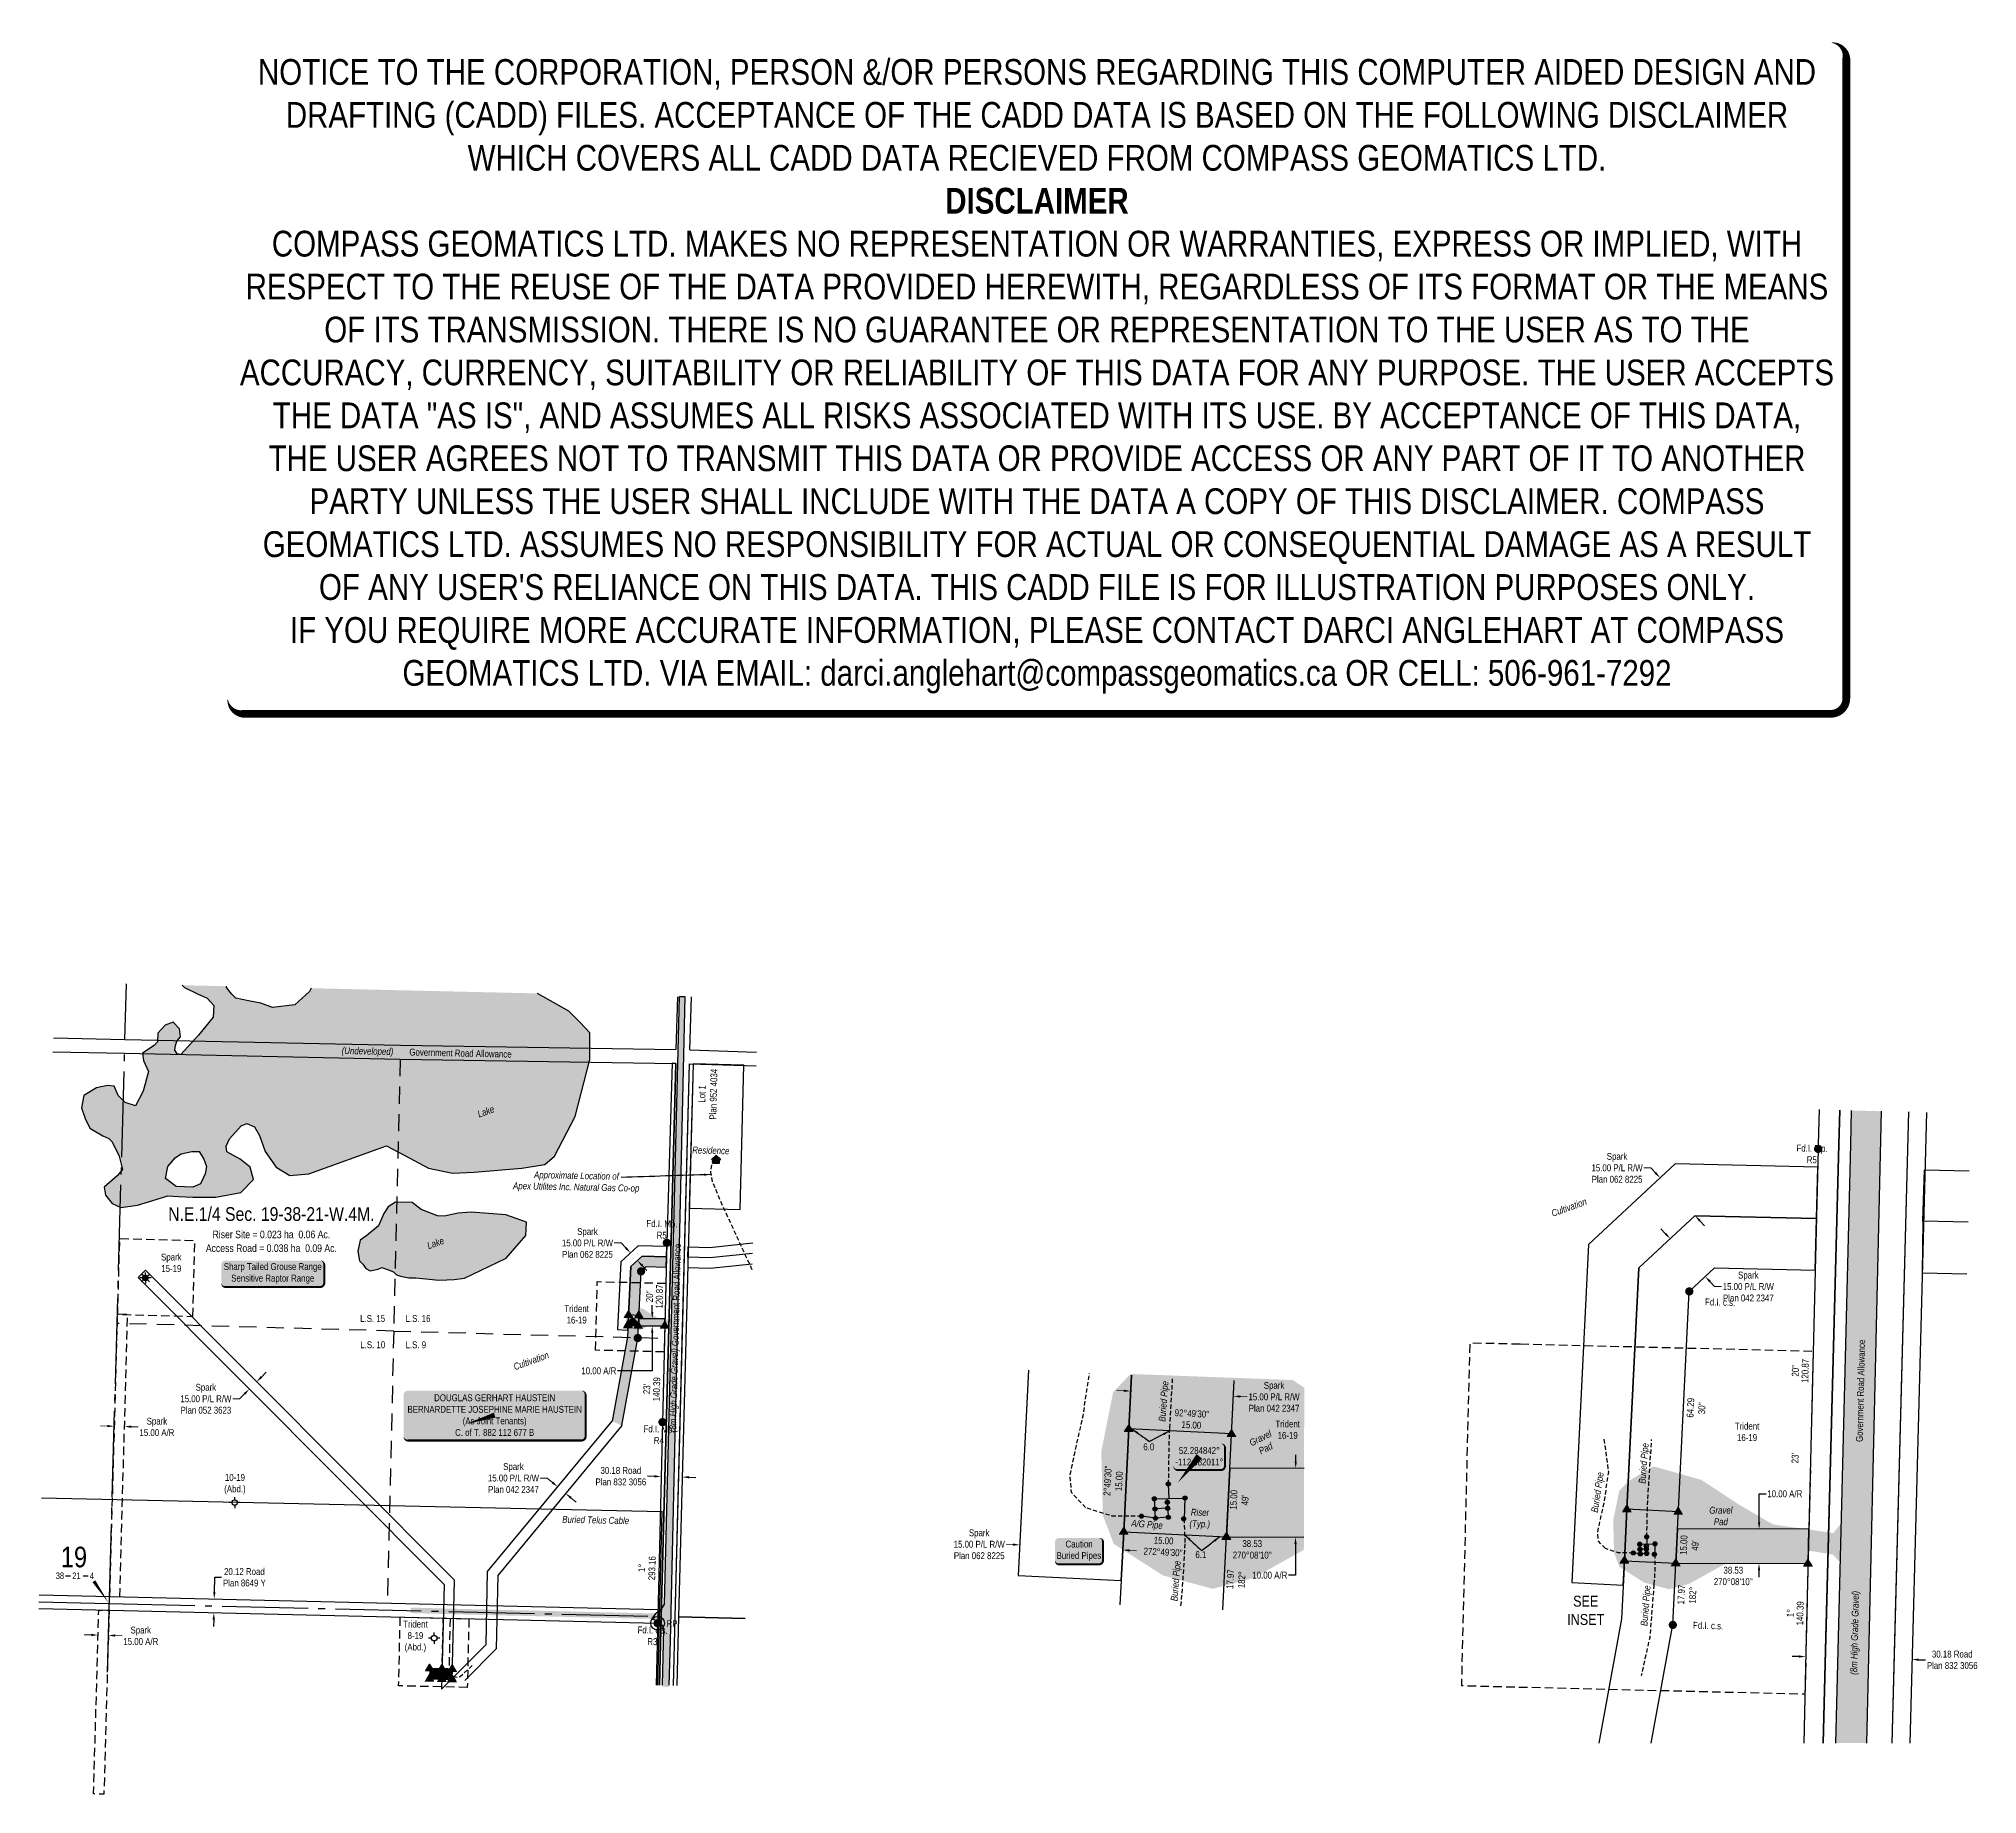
# Model space of a CAD drawing. Extents: x 363940 to 366763, y 5793880 to 5796436.
import ezdxf
from ezdxf.enums import TextEntityAlignment as Align

# ---------------------------------------------------------------- set-up
doc = ezdxf.new("R2010")
doc.units = 0
doc.header["$LTSCALE"] = 5
doc.header["$PDSIZE"] = 0.5
for name, pattern in [('foc-ACCESSROAD', [3.75, 2.5, -1.25]), ('foc-LSD', [8, 5, -3]), ('foc-QUARTERLINE', [33, 25, -3, 2, -3]), ('UG_PIPE', [1.875, 1.25, -0.625])]:
    doc.linetypes.add(name, pattern=pattern)
doc.layers.get('Defpoints').update_dxf_attribs({"color": 9})
for name, color, linetype in [('10', 1, 'Continuous'), ('35', 37, 'Continuous'), ('9', 3, 'Continuous'), ('AS-OWNER', 7, 'Continuous'), ('AS-PIPE-AG', 44, 'Continuous'), ('AS-PIPE-UG', 44, 'UG_PIPE'), ('AS-PIPE-UG-T', 44, 'Continuous'), ('AS-RESIDENCE', 14, 'Continuous'), ('AS-ROADS', 254, 'Continuous'), ('AS-SYMBOL', 7, 'Continuous'), ('AS-TELUS', 224, 'foc-TEL'), ('C-AR', 13, 'foc-ACCESSROAD'), ('C-SYMBOL', 7, 'Continuous'), ('DETAIL-T', 7, 'Continuous'), ('F-AR', 190, 'foc-ACCESSROAD'), ('F-RW', 190, 'Continuous'), ('F-WS', 190, 'foc-ACCESSROAD'), ('F-WS-S', 190, 'Continuous'), ('L-AREAREQUIRED', 7, 'Continuous'), ('L-AREAWORK', 5, 'Continuous'), ('L-BD', 7, 'Continuous'), ('L-MON', 1, 'Continuous'), ('L-ROAD-T', 7, 'Continuous'), ('L-SEC', 7, 'Continuous'), ('L-SECLBL', 7, 'Continuous'), ('L-SECQ', 8, 'foc-QUARTERLINE'), ('L-SECTION-LSD', 7, 'foc-LSD'), ('L-TITLEDB', 4, 'Continuous'), ('L-TITLEDB-T', 4, 'Continuous'), ('P-PROPOSED', 10, 'Continuous'), ('P-PROPOSED-H', 21, 'Continuous'), ('P-TXT', 4, 'Continuous'), ('T-WATER', 160, 'Continuous'), ('T-WATER-H', 133, 'Continuous')]:
    doc.layers.add(name, color=color, linetype=linetype)
doc.layers.add('DISCLAIMER', color=7, linetype='Continuous', plot=False)
for name, color, linetype, lineweight in [('F-AR-T', 190, 'Continuous', 9), ('F-RW-T', 190, 'Continuous', 9), ('T-TEXT', 48, 'Continuous', 18), ('T-TIE-T', 201, 'Continuous', 18)]:
    doc.layers.add(name, color=color, linetype=linetype, lineweight=lineweight)
doc.styles.add('100L', font='ARIALN.TTF', dxfattribs={"height": 11})
doc.styles.add('175L', font='ARIALN.TTF', dxfattribs={"height": 20})
doc.styles.add('80', font='ARIALN.TTF', dxfattribs={"height": 10})
doc.styles.add('80CG', font='ARIALN.TTF', dxfattribs={"height": 10})
doc.styles.add('80L', font='ARIALN.TTF', dxfattribs={"height": 10})
doc.styles.add('80LS', font='ARIALNI.TTF', dxfattribs={"height": 10})
doc.styles.add('foc-LtypeFont', font='ARIALN.TTF', dxfattribs={"height": 7.35})
doc.styles.add('SIMPLEX', font='ARIALN.TTF')
doc.linetypes.add('foc-TEL', pattern='A,2,-1,["T",foc-LtypeFont,S=0.2,R=0,X=-0.425,Y=-0.75],-1.24,8', length=12.24)
doc.dimstyles.new('Compass 5 000', dxfattribs={"dimscale": 5, "dimtxt": 9, "dimasz": 2, "dimexe": 0.2, "dimexo": 0.0625, "dimgap": 0.5, "dimtad": 0, "dimtih": 1, "dimtoh": 1, "dimzin": 0, "dimdsep": 46, "dimtxsty": '80CG', "dimcen": 0.1, "dimse1": 1, "dimse2": 1, "dimclrd": 256, "dimclrt": 256, "dimaunit": 1, "dimadec": 4, "dimazin": 0, "dimtfac": 0.06, "dimtofl": 0, "dimtmove": 0, "dimatfit": 1, "dimfxl": 0.2, "dimtolj": 1, "dimtzin": 0, "dimlwd": -1, "dimarcsym": 0})

msp = doc.modelspace()

# ---------------------------------------------------------------- texts
at = {"layer": 'AS-PIPE-UG', "attachment_point": 5, "style": '80CG'}
for s, insert, char_height, rotation in [('\\A1;{\\fArial Narrow|b0|i1|c0|p34;Approximate Location of\\PApex Utilites Inc. Natural Gas Co-op}', (364722.639, 5794770.966), 10, 358.8695), ('\\A1;{\\fArial Narrow|b0|i1|c0|p34;Buried Pipe}', (365579.483, 5794451.907), 10, 85.378661), ('\\A1;{\\fArial Narrow|b0|i1|c0|p34;Buried Pipe}', (366278.798, 5794361.547), 9.99701, 85.378661), ('\\A1;{\\fArial Narrow|b0|i1|c0|p34;Buried Pipe}', (366211.429, 5794319.243), 9.99701, 81.507327), ('\\A1;{\\fArial Narrow|b0|i1|c0|p34;A/G Pipe}', (365553.911, 5794271.423), 10, 355.378661), ('\\A1;{\\fArial Narrow|b0|i1|c0|p34;Buried Pipe}', (365597.168, 5794190.439), 10, 85.378661), ('\\A1;{\\fArial Narrow|b0|i1|c0|p34;Buried Pipe}', (366281.614, 5794154.203), 9.99701, 85.378661)]:
    msp.add_mtext(s, dxfattribs=dict(at, insert=insert, char_height=char_height, rotation=rotation))
at = {"layer": 'AS-RESIDENCE', "style": '80LS'}
msp.add_text('Residence', height=10, rotation=358.556549, dxfattribs=at).set_placement((364918.603, 5794817.454), align=Align.MIDDLE_CENTER)
at = {"layer": 'AS-TELUS', "insert": (364750.914, 5794279.098), "char_height": 10, "attachment_point": 5, "rotation": 358.726834, "style": '80CG'}
msp.add_mtext('\\A1;{\\fArial Narrow|b0|i1|c0|p34;Buried Telus Cable}', dxfattribs=at)
at = {"layer": 'C-SYMBOL', "color": 3, "style": '175L'}
msp.add_text('N.E.1/4 Sec. 19-38-21-W.4M.', height=20, dxfattribs=at).set_placement((364278.479, 5794708.744), align=Align.BOTTOM_CENTER)
at = {"layer": 'DETAIL-T', "color": 3, "insert": (366192.969, 5794147.483), "char_height": 16, "width": 53.79165, "attachment_point": 5, "style": '80CG'}
msp.add_mtext('SEE\\PINSET', dxfattribs=at)
at = {"layer": 'F-WS', "attachment_point": 5, "style": '80CG'}
for s, insert, char_height in [('\\A1;Spark\\P15-19', (364132.734, 5794653.722), 10), ('\\A1;Trident\\P16-19', (364723.121, 5794578.626), 10), ('\\A1;Trident\\P16-19', (365758.805, 5794410.643), 10), ('\\A1;Trident\\P16-19', (366427.971, 5794407.435), 9.99701), ('\\A1;10-19\\P(Abd.)', (364225.381, 5794331.322), 10), ('\\A1;Trident\\P8-19\\P(Abd.)', (364488.303, 5794109.37), 10)]:
    msp.add_mtext(s, dxfattribs=dict(at, insert=insert, char_height=char_height))
at = {"layer": 'L-AREAREQUIRED', "color": 5, "style": '100L'}
msp.add_text('Riser Site = 0.023 ha  0.06 Ac.', height=11, dxfattribs=at).set_placement((364278.479, 5794686.244), align=Align.BOTTOM_CENTER)
at = {"layer": 'L-AREAWORK', "color": 5, "style": '100L'}
msp.add_text('Access Road = 0.038 ha  0.09 Ac.', height=11, dxfattribs=at).set_placement((364278.479, 5794666.244), align=Align.BOTTOM_CENTER)
at = {"layer": 'L-BD', "color": 2, "style": '80L'}
for s, rotation, p in [('120.87', 88.6153, (364843.55, 5794604.575)), ("20''", 88.6153, (364829.308, 5794604.919)), ('120.87', 88.6153, (366512.484, 5794496.274)), ('140.39', 88.6061, (364839.503, 5794469.605)), ("20''", 88.6153, (366498.243, 5794496.619)), ("23'", 88.6061, (364825.262, 5794469.951)), ("23'", 88.6106, (366497.869, 5794369.141)), ('293.16', 88.6106, (364832.858, 5794208.968)), ('1°', 88.6106, (364817.867, 5794209.331)), ('1°', 88.6061, (366490.808, 5794143.58)), ('140.39', 88.6061, (366505.049, 5794143.234))]:
    msp.add_text(s, height=9.997, rotation=rotation, dxfattribs=at).set_placement(p, align=Align.MIDDLE)
at = {"layer": 'L-BD', "color": 2, "attachment_point": 2, "style": '80L'}
for s, insert, char_height, width, rotation in [("64.29 30''", (366340.438, 5794442.864), 9.997, 13.235, 87.1753), ("92°49'30''\\P15.00", (365619.624, 5794439.311), 10, 26.46999, 357.1753), ("2°49'30''\\P15.00", (365491.51, 5794336.654), 10, 26.46999, 87.1753), ("15.00 49'", (365675.033, 5794308.835), 10, 33.76899, 87.1753), ("15.00 272°49'30''", (365578.386, 5794254.162), 10, 26.46999, 357.1753), ("15.00 49'", (366330.574, 5794242.96), 9.997, 16.88449, 87.1753), ("38.53 270{\\fArial|b0|i0|c0|p34;°}08'10''", (365707.248, 5794249.754), 10, 54.38431, 359.8409), ('17.97 182{\\fArial|b0|i0|c0|p34;°}', (365670.154, 5794193.296), 10, 26.46999, 87.1753), ("38.53 270{\\fArial|b0|i0|c0|p34;°}08'10''", (366407.927, 5794211.022), 9.99701, 27.19216, 359.8409), ('17.97 182{\\fArial|b0|i0|c0|p34;°}', (366327.016, 5794170.84), 9.99701, 13.235, 87.1753)]:
    msp.add_mtext(s, dxfattribs=dict(at, insert=insert, char_height=char_height, width=width, rotation=rotation))
at = {"layer": 'L-MON', "char_height": 10, "attachment_point": 5, "rotation": 358.726834, "style": '80CG'}
for s, insert in [('\\A1;Fd.I. Mp.\\PR5', (366522.401, 5794812.079)), ('\\A1;Fd.I. Mp.\\PR5', (364847.195, 5794702.235)), ('\\A1;Fd.I. c.s.', (366388.756, 5794596.262)), ('\\A1;Fd.I. Mp.\\PR4', (364843.032, 5794403.242)), ('\\A1;Fd.I. c.s.\\PR3', (364833.619, 5794110.336)), ('\\A1;Fd.I. c.s.', (366371.278, 5794125.354))]:
    msp.add_mtext(s, dxfattribs=dict(at, insert=insert))
at = {"layer": 'L-ROAD-T', "style": '80L'}
for height, rotation, p in [(10, 358.79057, (364553.975, 5794959.116)), (10, 88.654488, (364868.352, 5794607.006)), (9.99701, 88.654488, (366593.21, 5794467.304))]:
    msp.add_text('Government Road Allowance', height=height, rotation=rotation, dxfattribs=at).set_placement(p, align=Align.MIDDLE_CENTER)
at = {"layer": 'L-TITLEDB-T', "insert": (364914.111, 5794899.488), "char_height": 10, "attachment_point": 5, "rotation": 88.550693, "style": '80CG'}
msp.add_mtext('\\A1;Lot 1\\PPlan 952 4034', dxfattribs=at)
at = {"layer": 'L-TITLEDB-T', "insert": (364755.463, 5794496.401), "char_height": 10, "attachment_point": 5, "style": '80CG'}
msp.add_mtext('\\A1;10.00 A/R', dxfattribs=at)
at = {"layer": 'T-TEXT', "style": '80LS'}
for s, height, rotation, p in [('(Undeveloped)', 10, 358.79057, (364418.51, 5794962.088)), ('Cultivation', 10, 20, (366168.649, 5794734.493)), ('Cultivation', 10, 20, (364656.882, 5794511.002)), ('(8m High Grade Gravel)', 10, 88.654488, (364864.571, 5794468.133)), ('(8m High Grade Gravel)', 9.99701, 88.654488, (366584.578, 5794114.77))]:
    msp.add_text(s, height=height, rotation=rotation, dxfattribs=at).set_placement(p, align=Align.MIDDLE_CENTER)
at = {"layer": 'T-TEXT', "attachment_point": 5, "style": '80CG'}
for s, insert, char_height, rotation in [('\\A1;{\\fArial Narrow|b0|i1|c0|p34;Gravel\\PPad}', (365722.953, 5794390.915), 10, 26.999161), ('\\A1;{\\fArial Narrow|b0|i1|c0|p34;Riser\\P(Typ.)}', (365630.908, 5794280.425), 10, 358.630346), ('\\A1;{\\fArial Narrow|b0|i1|c0|p34;Gravel\\PPad}', (366389.81, 5794284.934), 9.99701, 359.840924)]:
    msp.add_mtext(s, dxfattribs=dict(at, insert=insert, char_height=char_height, rotation=rotation))
at = {"layer": 'T-TIE-T', "char_height": 10, "attachment_point": 5, "rotation": 359.840924, "style": '80CG'}
for s, insert in [('\\A1;6.0', (365556.48, 5794385.665)), ('\\A1;6.1', (365632.376, 5794228.629))]:
    msp.add_mtext(s, dxfattribs=dict(at, insert=insert))
at = {"layer": 'T-WATER', "style": '80LS'}
for p in [(364590.908, 5794874.019), (364517.603, 5794682.465)]:
    msp.add_text('Lake', height=10, rotation=20, dxfattribs=at).set_placement(p, align=Align.MIDDLE_CENTER)

# ---------------------------------------------------------------- blocks, each defined once
blk = doc.blocks.new('L-SECLBL')
at = {"layer": '9', "color": 7}
for p, q in [((-5.1, -27.8), (-12.3, -27.8)), ((20.7, -27.8), (13.5, -27.8))]:
    blk.add_line(p, q, dxfattribs=at)
at = {"layer": '10', "color": 2, "style": 'SIMPLEX'}
blk.add_attdef('SEC', text='', height=30, dxfattribs=at).set_placement((0, 0), align=Align.MIDDLE)
at = {"layer": '10', "color": 5, "style": '80L'}
blk.add_attdef('TWP', text='', height=9.5, dxfattribs=at).set_placement((-14.4, -27.4), align=Align.MIDDLE_RIGHT)
blk.add_attdef('RGE', text='', height=9.5, dxfattribs=at).set_placement((3.6, -27.4), align=Align.MIDDLE_CENTER)
blk.add_attdef('MER', text='', height=9.5, dxfattribs=at).set_placement((23.2, -27.4), align=Align.MIDDLE_LEFT)
blk = doc.blocks.new('fdia')
at = {"color": 255, "const_width": 1}
blk.add_lwpolyline([(-0.5, 0, 1), (0.5, 0, 1)], format="xyb", close=True, dxfattribs=at)
blk = doc.blocks.new('Fdiaa')
blk.add_blockref('fdia', (0, 0))
blk = doc.blocks.new('fdib')
at = {"color": 1, "const_width": 1.6}
blk.add_lwpolyline([(-0.4, 0, 1), (0.4, 0, 1)], format="xyb", close=True, dxfattribs=at)
at = {"color": 1}
blk.add_circle((0, 0), 0.8, dxfattribs=at)
blk = doc.blocks.new('Fdibb')
blk.add_blockref('fdib', (0, 0))
blk = doc.blocks.new('fdicc')
for name in ['Fdibb', 'Fdiaa']:
    blk.add_blockref(name, (0, 0))
blk = doc.blocks.new('FDI')
blk.add_blockref('fdicc', (0, 0))
blk = doc.blocks.new('TRIA')
blk.add_hatch(color=255).paths.add_polyline_path([(-0.04, 1.52), (-1.47, -0.87), (1.39, -0.87)])
blk = doc.blocks.new('TRIAA')
blk.add_blockref('TRIA', (0, 0))
blk = doc.blocks.new('TRIB')
at = {"color": 1}
blk.add_lwpolyline([(-1.12, -0.67), (-0.04, 1.13), (1.04, -0.67)], close=True, dxfattribs=at)
blk = doc.blocks.new('TRIBB')
blk.add_blockref('TRIB', (0, 0))
blk = doc.blocks.new('TRICC')
for name in ['TRIAA', 'TRIBB']:
    blk.add_blockref(name, (0, 0))
blk = doc.blocks.new('plspike')
blk.add_blockref('TRICC', (0, 0))
blk = doc.blocks.new('RISER')
h = blk.add_hatch(color=255)
h.dxf.hatch_style = 1
edge = h.paths.add_edge_path()
edge.add_arc((0, 0), 0.7, 0, 360)
blk.add_hatch(color=48).paths.add_polyline_path([(0.58, -0.15), (-0.58, -0.15, 0.774597)])
at = {"color": 48}
blk.add_line((-0.58, -0.15), (0.58, -0.15), dxfattribs=at)
blk.add_circle((0, 0), 0.6, dxfattribs=at)
blk = doc.blocks.new('*D424')
at = {"layer": 'Defpoints', "color": 0, "transparency": 16777216}
for p in [(364254, 5794483.3), (364243.4, 5794472.8), (364246.4, 5794469.8)]:
    blk.add_point(p, dxfattribs=at)
at = {"layer": 'F-RW-T', "transparency": 16777216}
for p, q in [((364264, 5794487.4), (364271.1, 5794494.5)), ((364232.2, 5794455.7), (364222.2, 5794455.7)), ((364239.3, 5794462.8), (364232.2, 5794455.7))]:
    blk.add_line(p, q, dxfattribs=at)
for points in [[(364262.8, 5794488.6), (364265.2, 5794486.2), (364256.9, 5794480.3)], [(364238.1, 5794463.9), (364240.5, 5794461.6), (364246.4, 5794469.8)]]:
    blk.add_solid(points, dxfattribs=at)
at = {"layer": 'F-RW-T', "transparency": 16777216, "insert": (364183.1, 5794455.7), "char_height": 10, "attachment_point": 5, "style": '80CG'}
blk.add_mtext('\\A1;Spark\\P15.00 P/L R/W\\PPlan 052 3623', dxfattribs=at)
blk = doc.blocks.new('*D425')
at = {"layer": 'Defpoints', "color": 0, "transparency": 16777216}
for p in [(364693.3, 5794324.7), (364695.5, 5794327.5), (364704.9, 5794315.2)]:
    blk.add_point(p, dxfattribs=at)
at = {"layer": 'F-RW-T', "transparency": 16777216}
for p, q in [((364680.1, 5794340.2), (364670.1, 5794340.2)), ((364687.8, 5794333.8), (364680.1, 5794340.2)), ((364714.8, 5794311.5), (364722.5, 5794305.1))]:
    blk.add_line(p, q, dxfattribs=at)
for points in [[(364688.9, 5794335.1), (364686.8, 5794332.6), (364695.5, 5794327.5)], [(364715.9, 5794312.8), (364713.7, 5794310.2), (364707.1, 5794317.9)]]:
    blk.add_solid(points, dxfattribs=at)
at = {"layer": 'F-RW-T', "transparency": 16777216, "insert": (364631.1, 5794340.2), "char_height": 10, "attachment_point": 5, "style": '80CG'}
blk.add_mtext('\\A1;Spark\\P15.00 P/L R/W\\PPlan 042 2347', dxfattribs=at)
blk = doc.blocks.new('*D426')
at = {"layer": 'Defpoints', "color": 0, "transparency": 16777216}
for p in [(364801.6, 5794668), (364802.5, 5794668.9), (364812.7, 5794657.9)]:
    blk.add_point(p, dxfattribs=at)
at = {"layer": 'F-RW-T', "transparency": 16777216}
for p, q in [((364788, 5794682.6), (364778, 5794682.6)), ((364794.8, 5794675.3), (364788, 5794682.6)), ((364818.6, 5794649.7), (364825.4, 5794642.3))]:
    blk.add_line(p, q, dxfattribs=at)
for points in [[(364796, 5794676.4), (364793.6, 5794674.2), (364801.6, 5794668)], [(364819.8, 5794650.8), (364817.4, 5794648.5), (364811.8, 5794657)]]:
    blk.add_solid(points, dxfattribs=at)
at = {"layer": 'F-RW-T', "transparency": 16777216, "insert": (364738.9, 5794682.6), "char_height": 10, "attachment_point": 5, "style": '80CG'}
blk.add_mtext('\\A1;Spark\\P15.00 P/L R/W\\PPlan 062 8225', dxfattribs=at)
blk = doc.blocks.new('*D427')
at = {"layer": 'Defpoints', "color": 0, "transparency": 16777216}
for p in [(364195.2, 5794164.1), (364206.3, 5794143.7), (364206.8, 5794163.9)]:
    blk.add_point(p, dxfattribs=at)
at = {"layer": 'L-TITLEDB-T', "transparency": 16777216}
for p, q in [((364195.5, 5794174.1), (364196, 5794195.7)), ((364196, 5794195.7), (364206, 5794195.7)), ((364194.5, 5794134), (364194.3, 5794124))]:
    blk.add_line(p, q, dxfattribs=at)
for points in [[(364193.8, 5794174.2), (364197.1, 5794174.1), (364195.2, 5794164.1)], [(364192.9, 5794134.1), (364196.2, 5794134), (364194.8, 5794144)]]:
    blk.add_solid(points, dxfattribs=at)
at = {"layer": 'L-TITLEDB-T', "transparency": 16777216, "insert": (364239.2, 5794195.7), "char_height": 10, "attachment_point": 5, "style": '80CG'}
blk.add_mtext('\\A1;20.12 Road\\PPlan 8649 Y', dxfattribs=at)
blk = doc.blocks.new('GABD')
for p, q in [((-0.81, 0), (-1.62, 0)), ((0, 0.81), (0, 1.62)), ((1.62, 0), (0.81, 0)), ((0, -0.81), (0, -1.62))]:
    blk.add_line(p, q)
blk.add_circle((0, 0), 0.8)
blk = doc.blocks.new('GAS')
h = blk.add_hatch(color=255)
h.dxf.hatch_style = 1
edge = h.paths.add_edge_path()
edge.add_arc((0, 0), 0.9, 0, 360)
for p, q in [((-0.81, 0), (-1.62, 0)), ((-0.57, 0.57), (-1.14, 1.14)), ((0, 0.81), (0, 1.62)), ((0.57, 0.57), (1.14, 1.14)), ((1.62, 0), (0.81, 0)), ((-0.57, -0.57), (-1.14, -1.14)), ((0, -0.81), (0, -1.62)), ((1.14, -1.14), (0.57, -0.57))]:
    blk.add_line(p, q)
blk.add_circle((0, 0), 0.8)
blk = doc.blocks.new('*D430')
at = {"layer": 'Defpoints', "color": 0, "transparency": 16777216}
for p in [(364049.6, 5794416.2), (364064.6, 5794415.8), (364064.6, 5794415.3)]:
    blk.add_point(p, dxfattribs=at)
at = {"layer": 'F-AR-T', "transparency": 16777216}
for p, q in [((364039.6, 5794416), (364029.6, 5794416.3)), ((364074.6, 5794415), (364084.6, 5794414.7))]:
    blk.add_line(p, q, dxfattribs=at)
for points in [[(364039.6, 5794417.7), (364039.5, 5794414.3), (364049.6, 5794415.7)], [(364074.6, 5794416.7), (364074.5, 5794413.3), (364064.6, 5794415.3)]]:
    blk.add_solid(points, dxfattribs=at)
at = {"layer": 'F-AR-T', "transparency": 16777216, "insert": (364111.8, 5794414.7), "char_height": 10, "attachment_point": 5, "style": '80CG'}
blk.add_mtext('\\A1;Spark\\P15.00 A/R', dxfattribs=at)
blk = doc.blocks.new('*U435')
at = {"layer": '35', "color": 3}
blk.add_circle((0, 0), 10, dxfattribs=at)
at = {"layer": '35', "color": 3, "style": '80'}
blk.add_attdef('RP_001', (13, -5.5), '', height=10, dxfattribs=at)
blk = doc.blocks.new('*U445')
h = blk.add_hatch(color=59)
edge = h.paths.add_edge_path()
edge.add_line((-126.5, -37), (126.5, -37))
edge.add_arc((126.5, -31), 6, 270, 360)
edge.add_line((132.5, -31), (132.5, 29.5))
edge.add_arc((126.5, 29.5), 6, 0, 90)
edge.add_line((126.5, 35.5), (-126.5, 35.5))
edge.add_arc((-126.5, 29.5), 6, 90, 180)
edge.add_line((-132.5, 29.5), (-132.5, -31))
edge.add_arc((-126.5, -31), 6, 180, 270)
at = {"color": 1, "flags": 128}
blk.add_lwpolyline([(-126.5, -37, 3, 3, 0), (126.5, -37, 3, 3, 0.414214), (132.5, -31, 3, 3, 0), (132.5, 29.5, 3, 0, 0.414214), (126.5, 35.5, 0, 0, 0), (-126.5, 35.5, 0, 0, 0.414214), (-132.5, 29.5, 0, 0, 0), (-132.5, -31, 0, 3, 0.414214)], format="xyseb", close=True, dxfattribs=at)
blk.add_lwpolyline([(-42.1, -13.1, 0, 7.5, 0), (0, 0, 0, 0, 0)], format="xyseb", dxfattribs=at)
at = {"color": 1, "style": '80'}
blk.add_attdef('ENTER_TEXT_001', (-36, -5), '', height=10, dxfattribs=at)
blk = doc.blocks.new('*D444')
at = {"layer": 'Defpoints', "color": 0, "transparency": 16777216}
for p in [(364846.3, 5794342.5), (364846.4, 5794349.2), (364876.9, 5794348.5)]:
    blk.add_point(p, dxfattribs=at)
at = {"layer": 'L-TITLEDB-T', "transparency": 16777216}
for p, q in [((364836.3, 5794342.7), (364826.3, 5794342.9)), ((364886.8, 5794341.5), (364896.8, 5794341.2))]:
    blk.add_line(p, q, dxfattribs=at)
for points in [[(364836.3, 5794344.4), (364836.2, 5794341), (364846.3, 5794342.5)], [(364886.8, 5794343.1), (364886.7, 5794339.8), (364876.8, 5794341.7)]]:
    blk.add_solid(points, dxfattribs=at)
at = {"layer": 'L-TITLEDB-T', "transparency": 16777216, "insert": (364787.5, 5794342.9), "char_height": 10, "attachment_point": 5, "style": '80CG'}
blk.add_mtext('\\A1;30.18 Road\\PPlan 832 3056', dxfattribs=at)
blk = doc.blocks.new('*U434')
h = blk.add_hatch(color=50)
edge = h.paths.add_edge_path()
edge.add_line((-29, -20), (29, -20))
edge.add_arc((29, -14), 6, 270, 360)
edge.add_line((35, -14), (35, 12.5))
edge.add_arc((29, 12.5), 6, 0, 90)
edge.add_line((29, 18.5), (-29, 18.5))
edge.add_arc((-29, 12.5), 6, 90, 180)
edge.add_line((-35, 12.5), (-35, -14))
edge.add_arc((-29, -14), 6, 180, 270)
at = {"color": 240, "flags": 128}
blk.add_lwpolyline([(-29, -20, 3, 3, 0), (29, -20, 3, 3, 0.414214), (35, -14, 3, 3, 0), (35, 12.5, 3, 0, 0.414214), (29, 18.5, 0, 0, 0), (-29, 18.5, 0, 0, 0.414214), (-35, 12.5, 0, 0, 0), (-35, -14, 0, 3, 0.414214)], format="xyseb", close=True, dxfattribs=at)
at = {"color": 240, "style": '80'}
blk.add_attdef('ENTER_TEXT_001', (-26.8, -4.9), '', height=10, dxfattribs=at)
blk = doc.blocks.new('*D451')
at = {"layer": 'Defpoints', "color": 0, "transparency": 16777216}
for p in [(366301.3, 5794777.4), (366271.5, 5794749.8), (366322.6, 5794694.8)]:
    blk.add_point(p, dxfattribs=at)
at = {"layer": 'F-RW-T', "transparency": 16777216}
for p, q in [((366287.6, 5794792), (366277.6, 5794792)), ((366294.4, 5794784.7), (366287.6, 5794792)), ((366359.1, 5794715.1), (366365.9, 5794707.8))]:
    blk.add_line(p, q, dxfattribs=at)
for points in [[(366295.7, 5794785.8), (366293.2, 5794783.6), (366301.3, 5794777.4)], [(366360.3, 5794716.2), (366357.9, 5794714), (366352.3, 5794722.4)]]:
    blk.add_solid(points, dxfattribs=at)
at = {"layer": 'F-RW-T', "transparency": 16777216, "insert": (366238.6, 5794792), "char_height": 10, "attachment_point": 5, "style": '80CG'}
blk.add_mtext('\\A1;Spark\\P15.00 P/L R/W\\PPlan 062 8225', dxfattribs=at)
blk = doc.blocks.new('*D452')
at = {"layer": 'Defpoints', "color": 0, "transparency": 16777216}
for p in [(366318.3, 5794690.9), (366367.1, 5794633.7), (366369.4, 5794635.9)]:
    blk.add_point(p, dxfattribs=at)
at = {"layer": 'F-RW-T', "transparency": 16777216}
for p, q in [((366309.2, 5794696.1), (366302.4, 5794703.4)), ((366373.9, 5794626.4), (366380.7, 5794619.1)), ((366380.7, 5794619.1), (366390.7, 5794619.1))]:
    blk.add_line(p, q, dxfattribs=at)
for points in [[(366310.5, 5794697.2), (366308, 5794695), (366316, 5794688.8)], [(366375.2, 5794627.6), (366372.7, 5794625.3), (366367.1, 5794633.7)]]:
    blk.add_solid(points, dxfattribs=at)
at = {"layer": 'F-RW-T', "transparency": 16777216, "insert": (366429.8, 5794619.1), "char_height": 10, "attachment_point": 5, "style": '80CG'}
blk.add_mtext('\\A1;Spark\\P15.00 P/L R/W\\PPlan 042 2347', dxfattribs=at)
blk = doc.blocks.new('*D453')
at = {"layer": 'Defpoints', "color": 0, "transparency": 16777216}
for p in [(366448.8, 5794265.8), (366445.4, 5794215.8), (366448.7, 5794215.8)]:
    blk.add_point(p, dxfattribs=at)
at = {"layer": 'P-TXT', "transparency": 16777216}
for p, q in [((366445.5, 5794275.8), (366445.6, 5794317.3)), ((366445.6, 5794317.3), (366455.6, 5794317.3)), ((366445.3, 5794205.8), (366445.3, 5794195.8))]:
    blk.add_line(p, q, dxfattribs=at)
for points in [[(366443.9, 5794275.8), (366447.2, 5794275.8), (366445.5, 5794265.8)], [(366443.7, 5794205.8), (366447, 5794205.8), (366445.4, 5794215.8)]]:
    blk.add_solid(points, dxfattribs=at)
at = {"layer": 'P-TXT', "transparency": 16777216, "insert": (366482.9, 5794317.3), "char_height": 10, "attachment_point": 5, "style": '80CG'}
blk.add_mtext('\\A1;10.00 A/R', dxfattribs=at)
blk = doc.blocks.new('*D458')
at = {"layer": 'Defpoints', "color": 0, "transparency": 16777216}
for p in [(366513.4, 5794075.1), (366667.9, 5794071.1), (366668, 5794076)]:
    blk.add_point(p, dxfattribs=at)
at = {"layer": 'P-TXT', "transparency": 16777216}
for p, q in [((366503.5, 5794080.3), (366493.5, 5794080.6)), ((366678, 5794075.7), (366688, 5794075.5))]:
    blk.add_line(p, q, dxfattribs=at)
for points in [[(366503.6, 5794082), (366503.5, 5794078.7), (366513.5, 5794080.1)], [(366678.1, 5794077.4), (366678, 5794074), (366668, 5794076)]]:
    blk.add_solid(points, dxfattribs=at)
at = {"layer": 'P-TXT', "transparency": 16777216, "insert": (366726.8, 5794075.5), "char_height": 10, "attachment_point": 5, "style": '80CG'}
blk.add_mtext('\\A1;30.18 Road\\PPlan 832 3056', dxfattribs=at)
blk = doc.blocks.new('*U460')
h = blk.add_hatch(color=255)
edge = h.paths.add_edge_path()
edge.add_line((-69, -20), (69, -20))
edge.add_arc((69, -14), 6, 270, 360)
edge.add_line((75, -14), (75, 12.5))
edge.add_arc((69, 12.5), 6, 0, 90)
edge.add_line((69, 18.5), (-69, 18.5))
edge.add_arc((-69, 12.5), 6, 90, 180)
edge.add_line((-75, 12.5), (-75, -14))
edge.add_arc((-69, -14), 6, 180, 270)
at = {"color": 131, "flags": 128}
blk.add_lwpolyline([(-69, -20, 3, 3, 0), (69, -20, 3, 3, 0.414214), (75, -14, 3, 3, 0), (75, 12.5, 3, 0, 0.414214), (69, 18.5, 0, 0, 0), (-69, 18.5, 0, 0, 0.414214), (-75, 12.5, 0, 0, 0), (-75, -14, 0, 3, 0.414214)], format="xyseb", close=True, dxfattribs=at)
at = {"color": 131, "style": '80'}
blk.add_attdef('ENTER_TEXT_001', (-36, -5), '', height=10, dxfattribs=at)
blk = doc.blocks.new('res_occ')
for points in [[(0.1, 0.89), (-1.26, -0.37), (1.46, -0.37)], [(-0.9, -1.43), (1.1, -1.43), (1.1, -0.37), (-0.9, -0.37)]]:
    blk.add_hatch(color=14).paths.add_polyline_path(points)
at = {"color": 14}
for points in [[(0.1, 0.89), (-1.26, -0.37), (1.46, -0.37)], [(-0.9, -1.43), (1.1, -1.43), (1.1, -0.37), (-0.9, -0.37)]]:
    blk.add_lwpolyline(points, close=True, dxfattribs=at)
blk = doc.blocks.new('*D463')
at = {"layer": 'Defpoints', "color": 0, "transparency": 16777216}
for p in [(365530.2, 5794468.9), (365679.9, 5794459.5), (365680, 5794461.5)]:
    blk.add_point(p, dxfattribs=at)
at = {"layer": 'F-RW-T', "transparency": 16777216}
for p, q in [((365520.2, 5794467.4), (365510.2, 5794467.8)), ((365689.9, 5794459), (365699.9, 5794458.5))]:
    blk.add_line(p, q, dxfattribs=at)
for points in [[(365520.2, 5794469), (365520.1, 5794465.7), (365530.1, 5794466.9)], [(365690, 5794460.6), (365689.9, 5794457.3), (365679.9, 5794459.5)]]:
    blk.add_solid(points, dxfattribs=at)
at = {"layer": 'F-RW-T', "transparency": 16777216, "insert": (365739, 5794458.5), "char_height": 10, "attachment_point": 5, "style": '80CG'}
blk.add_mtext('\\A1;Spark\\P15.00 P/L R/W\\PPlan 042 2347', dxfattribs=at)
blk = doc.blocks.new('*D464')
at = {"layer": 'Defpoints', "color": 0, "transparency": 16777216}
for p in [(365368.3, 5794237.1), (365368.6, 5794242.8), (365518.4, 5794229.6)]:
    blk.add_point(p, dxfattribs=at)
at = {"layer": 'F-RW-T', "transparency": 16777216}
for p, q in [((365358.6, 5794243.3), (365348.6, 5794243.8)), ((365528.7, 5794234.9), (365538.7, 5794234.4))]:
    blk.add_line(p, q, dxfattribs=at)
for points in [[(365358.7, 5794245), (365358.5, 5794241.7), (365368.6, 5794242.8)], [(365528.8, 5794236.6), (365528.6, 5794233.2), (365518.7, 5794235.4)]]:
    blk.add_solid(points, dxfattribs=at)
at = {"layer": 'F-RW-T', "transparency": 16777216, "insert": (365309.5, 5794243.8), "char_height": 10, "attachment_point": 5, "style": '80CG'}
blk.add_mtext('\\A1;Spark\\P15.00 P/L R/W\\PPlan 062 8225', dxfattribs=at)
blk = doc.blocks.new('*U465')
h = blk.add_hatch(color=254)
edge = h.paths.add_edge_path()
edge.add_line((-31.5, -20), (31.5, -20))
edge.add_arc((31.5, -14), 6, 270, 360)
edge.add_line((37.5, -14), (37.5, 12.5))
edge.add_arc((31.5, 12.5), 6, 0, 90)
edge.add_line((31.5, 18.5), (-31.5, 18.5))
edge.add_arc((-31.5, 12.5), 6, 90, 180)
edge.add_line((-37.5, 12.5), (-37.5, -14))
edge.add_arc((-31.5, -14), 6, 180, 270)
at = {"color": 1, "flags": 128}
blk.add_lwpolyline([(-31.5, -20, 3, 3, 0), (31.5, -20, 3, 3, 0.414214), (37.5, -14, 3, 3, 0), (37.5, 12.5, 3, 0, 0.414214), (31.5, 18.5, 0, 0, 0), (-31.5, 18.5, 0, 0, 0.414214), (-37.5, 12.5, 0, 0, 0), (-37.5, -14, 0, 3, 0.414214)], format="xyseb", close=True, dxfattribs=at)
blk.add_lwpolyline([(-31.4, -38.7, 0, 10, 0), (0, 0, 5, 5, 0)], format="xyseb", dxfattribs=at)
at = {"color": 1, "style": '80'}
blk.add_attdef('ENTER_TEXT_001', (-36, -5), '', height=10, dxfattribs=at)
blk = doc.blocks.new('*D466')
at = {"layer": 'Defpoints', "color": 0, "transparency": 16777216}
for p in [(365759.1, 5794354.4), (365758.8, 5794254.4), (365770.3, 5794254.3)]:
    blk.add_point(p, dxfattribs=at)
at = {"layer": 'P-TXT', "transparency": 16777216}
for p, q in [((365770.6, 5794364.3), (365770.6, 5794374.3)), ((365770.2, 5794244.3), (365770.1, 5794198.8)), ((365770.1, 5794198.8), (365760.1, 5794198.8))]:
    blk.add_line(p, q, dxfattribs=at)
for points in [[(365768.9, 5794364.3), (365772.2, 5794364.3), (365770.5, 5794354.3)], [(365768.6, 5794244.3), (365771.9, 5794244.3), (365770.3, 5794254.3)]]:
    blk.add_solid(points, dxfattribs=at)
at = {"layer": 'P-TXT', "transparency": 16777216, "insert": (365732.8, 5794198.8), "char_height": 10, "attachment_point": 5, "style": '80CG'}
blk.add_mtext('\\A1;10.00 A/R', dxfattribs=at)
blk = doc.blocks.new('*D477')
at = {"layer": 'Defpoints', "color": 0, "transparency": 16777216}
for p in [(364041, 5794111.1), (364021.6, 5793954.5), (364036.6, 5793954.1)]:
    blk.add_point(p, dxfattribs=at)
at = {"layer": 'F-AR-T', "transparency": 16777216}
for p, q in [((364016, 5794111.8), (364006, 5794112.1)), ((364051, 5794110.8), (364061, 5794110.5))]:
    blk.add_line(p, q, dxfattribs=at)
for points in [[(364016.1, 5794113.5), (364016, 5794110.1), (364026, 5794111.5)], [(364051, 5794112.5), (364050.9, 5794109.2), (364041, 5794111.1)]]:
    blk.add_solid(points, dxfattribs=at)
at = {"layer": 'F-AR-T', "transparency": 16777216, "insert": (364088.3, 5794110.5), "char_height": 10, "attachment_point": 5, "style": '80CG'}
blk.add_mtext('\\A1;Spark\\P15.00 A/R', dxfattribs=at)
blk = doc.blocks.new('Disclaimer_Legal')
at = {"layer": 'DISCLAIMER', "color": 254, "flags": 128}
blk.add_lwpolyline([(-3612.9, -1104.6, 37.5, 37.5, 0), (4096.1, -1104.6, 37.5, 37.5, 0.414214), (4171.1, -1029.6, 37.5, 37.5, 0), (4171.1, 2078.7, 37.5, 0, 0.414214), (4096.1, 2153.7, 0, 0, 0), (-3612.9, 2153.7, 0, 0, 0.414214), (-3687.9, 2078.7, 0, 0, 0), (-3687.9, -1029.6, 0, 37.5, 0.414214)], format="xyseb", close=True, dxfattribs=at)
at = {"layer": 'DISCLAIMER', "color": 254, "insert": (241.6, 533.9), "char_height": 125, "width": 7717.568, "attachment_point": 5, "style": '80'}
blk.add_mtext('NOTICE TO THE CORPORATION, PERSON &/OR PERSONS REGARDING THIS COMPUTER AIDED DESIGN AND DRAFTING (CADD) FILES. ACCEPTANCE OF THE CADD DATA IS BASED ON THE FOLLOWING DISCLAIMER WHICH COVERS ALL CADD DATA RECIEVED FROM COMPASS GEOMATICS LTD.\\P{\\fArial Narrow|b1|i0|c0|p34;DISCLAIMER}\\PCOMPASS GEOMATICS LTD. MAKES NO REPRESENTATION OR WARRANTIES, EXPRESS OR IMPLIED, WITH RESPECT TO THE REUSE OF THE DATA PROVIDED HEREWITH, REGARDLESS OF ITS FORMAT OR THE MEANS OF ITS TRANSMISSION. THERE IS NO GUARANTEE OR REPRESENTATION TO THE USER AS TO THE ACCURACY, CURRENCY, SUITABILITY OR RELIABILITY OF THIS DATA FOR ANY PURPOSE. THE USER ACCEPTS THE DATA "AS IS", AND ASSUMES ALL RISKS ASSOCIATED WITH ITS USE. BY ACCEPTANCE OF THIS DATA, THE USER AGREES NOT TO TRANSMIT THIS DATA OR PROVIDE ACCESS OR ANY PART OF IT TO ANOTHER PARTY UNLESS THE USER SHALL INCLUDE WITH THE DATA A COPY OF THIS DISCLAIMER. COMPASS GEOMATICS LTD. ASSUMES NO RESPONSIBILITY FOR ACTUAL OR CONSEQUENTIAL DAMAGE AS A RESULT OF ANY USER\'S RELIANCE ON THIS DATA. THIS CADD FILE IS FOR ILLUSTRATION PURPOSES ONLY.\\PIF YOU REQUIRE MORE ACCURATE INFORMATION, PLEASE CONTACT DARCI ANGLEHART AT COMPASS GEOMATICS LTD. VIA EMAIL: darci.anglehart@compassgeomatics.ca OR CELL: 506-961-7292', dxfattribs=at)

# ---------------------------------------------------------------- dimensions: what is measured, and where the dimension line sits
at = {"layer": 'F-AR-T'}
dim = msp.add_aligned_dim(p1=(364049.586, 5794416.222), p2=(364064.58, 5794415.804), distance=-0.512, text='Spark\\P15.00 A/R', dimstyle='Compass 5 000', dxfattribs=at)
dim.commit()
dim.dimension.update_dxf_attribs({"geometry": '*D430', "text_midpoint": (364111.84, 5794414.735)})
dim = msp.add_linear_dim(base=(364041, 5794111.104), p1=(364021.63, 5793954.52), p2=(364036.624, 5793954.102), angle=358.403517, text='Spark\\P15.00 A/R', dimstyle='Compass 5 000', dxfattribs=at)
dim.commit()
dim.dimension.update_dxf_attribs({"geometry": '*D477', "text_midpoint": (364088.273, 5794110.547), "dimtype": 161})
at = {"layer": 'F-RW-T'}
for base, p1, p2, angle, text, picture, middle in [((366301.254, 5794777.382), (366322.564, 5794694.821), (366271.527, 5794749.772), 132.885116, 'Spark\\P15.00 P/L R/W\\PPlan 062 8225', '*D451', (366238.557, 5794792.036)), ((366367.134, 5794633.749), (366318.309, 5794690.87), (366369.408, 5794635.861), 312.889545, 'Spark\\P15.00 P/L R/W\\PPlan 042 2347', '*D452', (366429.832, 5794619.095)), ((365679.947, 5794459.467), (365530.245, 5794468.91), (365680.048, 5794461.518), 357.175251, 'Spark\\P15.00 P/L R/W\\PPlan 042 2347', '*D463', (365739.009, 5794458.482)), ((365368.608, 5794242.846), (365518.435, 5794229.64), (365368.322, 5794237.097), 177.156096, 'Spark\\P15.00 P/L R/W\\PPlan 062 8225', '*D464', (365309.546, 5794243.838))]:
    dim = msp.add_linear_dim(base=base, p1=p1, p2=p2, angle=angle, text=text, dimstyle='Compass 5 000', dxfattribs=at)
    dim.commit()
    dim.dimension.update_dxf_attribs({"geometry": picture, "text_midpoint": middle, "dimtype": 161})
for p1, p2, distance, text, picture, middle in [((364812.732, 5794657.866), (364802.525, 5794668.856), 1.294, 'Spark\\P15.00 P/L R/W\\PPlan 062 8225', '*D426', (364738.88, 5794682.63)), ((364253.959, 5794483.322), (364243.399, 5794472.792), 4.202, 'Spark\\P15.00 P/L R/W\\PPlan 052 3623', '*D424', (364183.118, 5794455.694)), ((364704.863, 5794315.171), (364693.298, 5794324.748), -3.519, 'Spark\\P15.00 P/L R/W\\PPlan 042 2347', '*D425', (364631.054, 5794340.216))]:
    dim = msp.add_aligned_dim(p1=p1, p2=p2, distance=distance, text=text, dimstyle='Compass 5 000', dxfattribs=at)
    dim.commit()
    dim.dimension.update_dxf_attribs({"geometry": picture, "text_midpoint": middle})
at = {"layer": 'L-TITLEDB-T'}
dim = msp.add_aligned_dim(p1=(364876.927, 5794348.486), p2=(364846.419, 5794349.227), distance=6.765, text='30.18 Road\\PPlan 832 3056', dimstyle='Compass 5 000', dxfattribs=at)
dim.commit()
dim.dimension.update_dxf_attribs({"geometry": '*D444', "text_midpoint": (364787.526, 5794342.95)})
dim = msp.add_linear_dim(base=(364195.23, 5794164.137), p1=(364206.339, 5794143.748), p2=(364206.815, 5794163.863), angle=88.645115, text='20.12 Road\\PPlan 8649 Y', dimstyle='Compass 5 000', dxfattribs=at)
dim.commit()
dim.dimension.update_dxf_attribs({"geometry": '*D427', "text_midpoint": (364239.203, 5794195.715), "dimtype": 161})
at = {"layer": 'P-TXT'}
for base, p1, p2, picture, middle in [((365770.261, 5794254.322), (365759.097, 5794354.353), (365758.819, 5794254.353), '*D466', (365732.825, 5794198.81)), ((366445.354, 5794215.824), (366448.797, 5794265.815), (366448.658, 5794215.815), '*D453', (366482.918, 5794317.278))]:
    dim = msp.add_linear_dim(base=base, p1=p1, p2=p2, angle=269.840924, text='10.00 A/R', dimstyle='Compass 5 000', dxfattribs=at)
    dim.commit()
    dim.dimension.update_dxf_attribs({"geometry": picture, "text_midpoint": middle, "dimtype": 161})
at = {"layer": 'P-TXT', "color": 2}
dim = msp.add_linear_dim(base=(366668.039, 5794075.979), p1=(366513.406, 5794075.144), p2=(366667.909, 5794071.064), angle=358.487551, text='30.18 Road\\PPlan 832 3056', dimstyle='Compass 5 000', dxfattribs=at)
dim.commit()
dim.dimension.update_dxf_attribs({"geometry": '*D458', "text_midpoint": (366726.767, 5794075.451), "dimtype": 161})

# ---------------------------------------------------------------- hatches: boundary and pattern name
at = {"layer": 'AS-ROADS'}
h = msp.add_hatch(color=256, dxfattribs=at)
h.dxf.hatch_style = 1
h.paths.add_polyline_path([(364848.073, 5794036.32), (364857.593, 5794036.071), (364859.245, 5794103.156), (364880.939, 5795041.503), (364872.888, 5795041.503), (364850.87, 5794156.433), (364848.311, 5794151.497), (364838.662, 5794142.794), (364833.072, 5794135.309), (364834.166, 5794134.434), (364835.844, 5794133.923), (364839.201, 5794132.829), (364848.395, 5794124.879), (364850, 5794120.794)])
h = msp.add_hatch(color=256, dxfattribs=at)
h.dxf.hatch_style = 1
h.paths.add_polyline_path([(366623.403, 5794874.468), (366580.118, 5794875.611), (366578.885, 5794826.046), (366599.073, 5794826.046), (366599.073, 5794108.7), (366561.04, 5794108.7), (366557.198, 5793954.258), (366602.128, 5793954.258)])
h = msp.add_hatch(color=256, dxfattribs=at)
h.dxf.hatch_style = 1
h.paths.add_polyline_path([(366599.073, 5794826.046), (366578.885, 5794826.046), (366561.04, 5794108.7), (366599.073, 5794108.7)])
h = msp.add_hatch(color=256, dxfattribs=at)
h.dxf.hatch_style = 1
h.paths.add_polyline_path([(364858.943, 5794570.931), (364841.378, 5794573.431), (364831.449, 5794579.22), (364820.485, 5794586.428), (364806.532, 5794590.364), (364799.248, 5794586.048), (364796.538, 5794583.192), (364794.816, 5794574.59), (364795.051, 5794565.237), (364796.645, 5794561.09), (364803.759, 5794556.538), (364811.064, 5794554.566), (364816.974, 5794556.15), (364828.71, 5794562.679), (364837.104, 5794567.325), (364852.277, 5794565.728), (364858.738, 5794564.701), (364861.565, 5794561.703), (364861.914, 5794574.602)])
h = msp.add_hatch(color=256, dxfattribs=at)
h.dxf.hatch_style = 1
h.paths.add_polyline_path([(365766.182, 5794482.955), (365529.824, 5794491.842), (365504.526, 5794465.181), (365487.306, 5794379.161), (365489.656, 5794285.631), (365505.596, 5794244.161), (365576.736, 5794198.641), (365649.786, 5794178.921), (365708.886, 5794194.761), (365782.336, 5794235.623), (365782.992, 5794471.904)])
h = msp.add_hatch(color=256, dxfattribs=at)
h.dxf.hatch_style = 1
h.paths.add_polyline_path([(366553.616, 5794260.148), (366465.791, 5794272.646), (366416.146, 5794301.591), (366361.326, 5794337.631), (366291.561, 5794357.311), (366255.141, 5794335.731), (366241.591, 5794321.451), (366232.981, 5794278.441), (366234.156, 5794231.676), (366242.126, 5794210.941), (366277.696, 5794188.181), (366314.221, 5794178.321), (366343.771, 5794186.241), (366402.451, 5794218.886), (366444.421, 5794242.116), (366520.286, 5794234.131), (366552.591, 5794228.996), (366566.726, 5794214.005), (366568.471, 5794278.501)])
h = msp.add_hatch(color=256, dxfattribs=at)
h.dxf.hatch_style = 1
edge = h.paths.add_edge_path()
edge.add_line((364841.218, 5794134.936), (364534.358, 5794142.135))
edge.add_arc((364534.452, 5794146.134), 4, 268.374702, 268.656024, ccw=False)
edge.add_line((364534.339, 5794142.136), (364481.122, 5794143.646))
edge.add_line((364481.122, 5794143.646), (364481.348, 5794151.642))
edge.add_line((364481.348, 5794151.642), (364534.556, 5794150.133))
edge.add_line((364534.556, 5794150.133), (364841.406, 5794142.934))
edge.add_line((364841.406, 5794142.934), (364841.218, 5794134.936))
at = {"layer": 'P-PROPOSED-H'}
h = msp.add_hatch(color=256, dxfattribs=at)
h.dxf.hatch_style = 1
h.paths.add_polyline_path([(364813.054, 5794562.134), (364813.81, 5794577.117), (364798.83, 5794577.852), (364798.102, 5794562.882)], flags=16)
edge = h.paths.add_edge_path()
edge.add_line((364788.866, 5794416.596), (364812.183, 5794544.173))
edge.add_line((364812.183, 5794544.173), (364816.976, 5794641.313))
edge.add_line((364816.976, 5794641.313), (364824.333, 5794648.147))
edge.add_line((364824.333, 5794648.147), (364853.646, 5794647.509))
edge.add_line((364853.646, 5794647.509), (364854.03, 5794662.516))
edge.add_line((364854.03, 5794662.516), (364818.592, 5794663.307))
edge.add_line((364818.592, 5794663.307), (364802.274, 5794648.153))
edge.add_line((364802.274, 5794648.153), (364797.2, 5794545.978))
edge.add_line((364797.2, 5794545.978), (364774.792, 5794423.148))
h = msp.add_hatch(color=256, dxfattribs=at)
h.dxf.hatch_style = 1
h.paths.add_polyline_path([(364813.054, 5794562.134), (364813.81, 5794577.117), (364798.83, 5794577.852), (364798.102, 5794562.882)])
h.paths.add_polyline_path([(364851.825, 5794572.026), (364813.559, 5794572.133), (364813.054, 5794562.134), (364851.593, 5794562.027)])
h = msp.add_hatch(color=256, dxfattribs=at)
h.dxf.hatch_style = 1
h.paths.add_polyline_path([(365669.686, 5794254.601), (365677.246, 5794404.431), (365527.446, 5794411.781), (365520.166, 5794262.081)])
h.paths.add_polyline_path([(365782.388, 5794254.288), (365782.666, 5794354.288), (365674.731, 5794354.587), (365669.686, 5794254.601)])
h = msp.add_hatch(color=256, dxfattribs=at)
h.dxf.hatch_style = 1
h.paths.add_polyline_path([(366324.171, 5794216.161), (366327.951, 5794291.076), (366253.051, 5794294.751), (366249.411, 5794219.901)])
h.paths.add_polyline_path([(366518.027, 5794265.623), (366326.694, 5794266.154), (366324.171, 5794216.161), (366516.866, 5794215.626)])
h = msp.add_hatch(color=256, dxfattribs=at)
h.dxf.hatch_style = 1
h.paths.add_polyline_path([(364542.176, 5794062.163), (364527.16, 5794062.537), (364509.195, 5794062.962), (364508.839, 5794047.965), (364526.823, 5794047.536), (364541.811, 5794047.164)])
at = {"layer": 'T-WATER-H'}
h = msp.add_hatch(color=256, dxfattribs=at)
h.dxf.hatch_style = 1
h.paths.add_polyline_path([(364139.008, 5794807.025), (364147.046, 5794812.477), (364162.547, 5794815.633), (364173.168, 5794815.633), (364180.057, 5794804.442), (364183.789, 5794794.113), (364182.066, 5794783.496), (364175.464, 5794768.576), (364163.982, 5794763.985), (364139.583, 5794764.846), (364124.369, 5794776.323), (364127.813, 5794793.826)])
h.paths.add_polyline_path([(364212.88, 5795056.507), (364148.453, 5795057.996), (364148.453, 5795057.925), (364151.883, 5795054.497), (364170.745, 5795045.641), (364185.034, 5795039.071), (364194.751, 5795028.501), (364193.608, 5795011.361), (364172.154, 5794985.267), (364157.007, 5794968.127), (364146.433, 5794956.986), (364141.289, 5794958.129), (364137.859, 5794963.557), (364139.002, 5794970.413), (364141.003, 5794976.697), (364146.147, 5794982.982), (364144.432, 5794994.694), (364135.573, 5795004.407), (364123.57, 5794999.836), (364112.996, 5794988.124), (364112.424, 5794975.555), (364107.566, 5794970.127), (364090.705, 5794958.986), (364092.133, 5794948.416), (364099.278, 5794932.133), (364091.567, 5794903.775), (364080.422, 5794882.35), (364065.561, 5794887.206), (364055.272, 5794897.49), (364049.557, 5794911.202), (364039.554, 5794911.774), (364023.836, 5794908.346), (364005.26, 5794897.205), (364002.116, 5794879.493), (364007.26, 5794864.067), (364014.119, 5794849.784), (364032.981, 5794838.643), (364041.555, 5794834.643), (364046.699, 5794829.787), (364056.718, 5794809.191), (364061.576, 5794789.48), (364053.86, 5794780.624), (364034.712, 5794763.77), (364036.713, 5794752.058), (364046.715, 5794740.06), (364059.29, 5794734.346), (364083.296, 5794737.774), (364105.587, 5794744.63), (364127.878, 5794751.201), (364143.061, 5794750.354), (364164.209, 5794749.211), (364197.646, 5794749.211), (364233.941, 5794756.353), (364252.549, 5794775.226), (364247.405, 5794792.937), (364232.83, 5794804.65), (364213.397, 5794815.505), (364212.539, 5794823.504), (364217.398, 5794834.359), (364234.259, 5794853.213), (364242.547, 5794856.641), (364253.978, 5794851.785), (364261.123, 5794838.93), (364269.411, 5794815.791), (364285.415, 5794793.223), (364305.42, 5794780.939), (364332.855, 5794783.225), (364446.355, 5794824.182), (364473.101, 5794809.962), (364507.244, 5794791.475), (364542.525, 5794784.081), (364573.823, 5794785.503), (364643.248, 5794791.475), (364676.822, 5794796.879), (364691.048, 5794808.824), (364720.932, 5794866.869), (364742.302, 5794950.022), (364742.587, 5794988.417), (364728.36, 5795003.775), (364711.573, 5795019.987), (364666.249, 5795046.026), (364336.204, 5795053.656), (364333.929, 5795048.783), (364312.781, 5795029.358), (364280.201, 5795025.644), (364263.054, 5795031.643), (364245.049, 5795035.357), (364226.759, 5795039.071), (364220.186, 5795045.355), (364213.041, 5795054.782)])
h = msp.add_hatch(color=256, dxfattribs=at)
h.dxf.hatch_style = 1
h.paths.add_polyline_path([(364559.731, 5794631.291), (364620.545, 5794660.413), (364649.111, 5794693.658), (364650.331, 5794712.941), (364620.071, 5794723.378), (364569.705, 5794727.455), (364550.73, 5794725.86), (364530.335, 5794721.783), (364520.227, 5794721.96), (364496.64, 5794731.355), (364483.694, 5794741.46), (364459.357, 5794742.005), (364448.717, 5794735.446), (364442.155, 5794725.519), (364434.335, 5794707.601), (364417.487, 5794693.419), (364407.733, 5794686.506), (364404.186, 5794670.728), (364406.669, 5794656.37), (364411.812, 5794651.583), (364416.073, 5794645.352), (364422.458, 5794642.162), (364434.162, 5794644.289), (364439.305, 5794647.125), (364447.463, 5794643.934), (364456.153, 5794640.389), (364460.941, 5794636.312), (364466.616, 5794634.184), (364478.498, 5794632.057), (364488.784, 5794631.88), (364508.115, 5794629.93), (364522.302, 5794628.512), (364533.83, 5794628.866), (364544.825, 5794629.221)])

# ---------------------------------------------------------------- linework, layer by layer
at = {"layer": 'AS-PIPE-AG'}
for p, q in [((365566.286, 5794281.851), (365545.876, 5794284.711)), ((366272.471, 5794229.786), (366262.266, 5794231.216))]:
    msp.add_line(p, q, dxfattribs=at)
at = {"layer": 'AS-PIPE-AG', "flags": 128}
for points in [[(365564.606, 5794310.051), (365609.186, 5794311.111), (365607.976, 5794280.781)], [(365583.576, 5794304.811), (365583.441, 5794310.499)], [(365584.976, 5794331.531), (365585.475, 5794310.547)], [(365583.576, 5794304.811), (365584.936, 5794283.171), (365566.286, 5794281.851), (365564.606, 5794310.051)], [(365584.018, 5794296.321), (365565.49, 5794295.217)], [(366281.816, 5794254.626), (366282.066, 5794244.134)], [(366271.631, 5794243.886), (366293.921, 5794244.416), (366293.316, 5794229.251)], [(366281.116, 5794241.266), (366281.796, 5794230.446), (366272.471, 5794229.786), (366271.631, 5794243.886)], [(366281.337, 5794237.021), (366272.073, 5794236.469)], [(366281.116, 5794241.266), (366281.049, 5794244.11)]]:
    msp.add_lwpolyline(points, dxfattribs=at)
at = {"layer": 'AS-PIPE-UG', "flags": 128}
for points in [[(364978.777, 5794643.569), (364930.55, 5794748.676), (364921.264, 5794771.713), (364918.659, 5794785.845), (364920.264, 5794799.326), (364925.643, 5794806.019)], [(365464.556, 5794297.141), (365443.986, 5794319.061), (365441.816, 5794343.481), (365451.196, 5794387.781), (365460.856, 5794431.101), (365470.101, 5794493.014)], [(365587.18, 5794413.211), (365591.358, 5794486.991)], [(365585.366, 5794331.341), (365586.146, 5794387.341), (365587.18, 5794413.211)], [(366221.606, 5794237.431), (366211.321, 5794248.391), (366210.236, 5794260.601), (366214.926, 5794282.751), (366219.756, 5794304.411), (366226.456, 5794349.281), (366219.701, 5794399.551)], [(366283.506, 5794310.201), (366286.211, 5794353.621), (366288.966, 5794396.236)], [(365546.086, 5794284.481), (365502.936, 5794284.861), (365464.556, 5794297.141)], [(366282.011, 5794254.531), (366282.401, 5794282.531), (366283.506, 5794310.201)], [(365607.976, 5794280.781), (365609.056, 5794244.551)], [(365609.056, 5794244.551), (365605.766, 5794189.131), (365602.696, 5794151.15)], [(366262.371, 5794231.101), (366240.796, 5794231.291), (366221.606, 5794237.431)], [(366293.316, 5794229.251), (366293.856, 5794211.136), (366292.324, 5794185.318)], [(366292.324, 5794185.318), (366292.211, 5794183.426), (366286.171, 5794108.7), (366286.136, 5794108.271), (366273.826, 5794052.196)], [(364543.076, 5794051.06), (364550.941, 5794050.122), (364553.558, 5794051.303), (364558.426, 5794055.529), (364570.952, 5794067.229)]]:
    msp.add_lwpolyline(points, dxfattribs=at)
at = {"layer": 'AS-ROADS', "flags": 128}
for points in [[(364848.125, 5794038.605), (364850, 5794120.794), (364848.395, 5794124.879), (364839.201, 5794132.829), (364835.844, 5794133.923), (364834.166, 5794134.434), (364833.072, 5794135.309), (364838.662, 5794142.794), (364848.311, 5794151.497), (364850.87, 5794156.433), (364872.888, 5795041.503), (364880.939, 5795041.503), (364859.245, 5794103.156), (364857.65, 5794038.38)], [(366578.885, 5794826.046), (366580.118, 5794875.611)], [(366623.403, 5794874.468), (366602.128, 5793954.258)], [(366561.04, 5794108.7), (366578.885, 5794826.046)], [(366557.198, 5793954.258), (366561.04, 5794108.7)]]:
    msp.add_lwpolyline(points, dxfattribs=at)
at = {"layer": 'AS-TELUS'}
for p in [(363943.797, 5794311.581), (364841.574, 5794038.759)]:
    msp.add_line(p, (364847.677, 5794291.493), dxfattribs=at)
at = {"layer": 'C-AR', "flags": 128}
msp.add_lwpolyline([(364538.916, 5794135.867), (364537.157, 5794062.298), (364527.16, 5794062.537), (364528.919, 5794136.106)], close=True, dxfattribs=at)
at = {"layer": 'Defpoints'}
msp.add_circle((364805.949, 5794569.996), 0.696, dxfattribs=at)
at = {"layer": 'F-AR', "flags": 128}
for points in [[(364057.655, 5794167.327), (364069.109, 5794578.318), (364054.115, 5794578.736), (364042.661, 5794167.745)], [(364042.1, 5794147.633), (364034.515, 5793879.791), (364019.526, 5793880.215), (364027.11, 5794148.057)]]:
    msp.add_lwpolyline(points, close=True, dxfattribs=at)
at = {"layer": 'F-AR-T', "flags": 128}
msp.add_lwpolyline([(364841.073, 5794128.736), (364591.962, 5794134.628)], dxfattribs=at)
at = {"layer": 'F-RW', "flags": 128}
for points in [[(366528.947, 5794718.073), (366530.878, 5794793.082), (366323.313, 5794797.87), (366196.993, 5794680.547), (366172.532, 5794188.146), (366247.453, 5794184.333), (366249.411, 5794219.901), (366253.051, 5794294.751), (366270.269, 5794646.256), (366351.859, 5794722.028), (366528.947, 5794718.073)], [(364854.009, 5794662.516), (364854.395, 5794677.518), (364812.882, 5794678.476), (364787.618, 5794655.011), (364782.726, 5794556.531), (364797.71, 5794555.768), (364802.274, 5794648.153), (364818.592, 5794663.307), (364854.009, 5794662.516)]]:
    msp.add_lwpolyline(points, close=True, dxfattribs=at)
for points in [[(366749.891, 5794712.813), (366683.875, 5794714.41), (366686.287, 5794789.375)], [(366686.287, 5794789.375), (366751.679, 5794787.816)], [(366316.589, 5794108.7), (366319.816, 5794126.356), (366343.781, 5794612.056), (366380.565, 5794646.226), (366527.132, 5794643.036), (366529.053, 5794718.07), (366351.859, 5794722.028), (366270.269, 5794646.256), (366253.051, 5794294.751), (366249.411, 5794219.901), (366244.901, 5794135.382), (366240.034, 5794108.7)], [(366683.875, 5794714.41), (366682.911, 5794639.241), (366748.101, 5794637.708)], [(366749.891, 5794712.813), (366683.875, 5794714.41)], [(364885.477, 5794676.777), (364916.578, 5794676.035), (364979.543, 5794682.63)], [(364788.866, 5794416.596), (364812.183, 5794544.173), (364816.976, 5794641.313), (364824.333, 5794648.147), (364853.646, 5794647.509), (364854.03, 5794662.516), (364818.592, 5794663.307), (364802.274, 5794648.153), (364797.2, 5794545.978), (364774.792, 5794423.148)], [(364884.995, 5794661.784), (364884.985, 5794646.745), (364917.754, 5794645.976), (364978.95, 5794652.392)], [(364979.247, 5794667.518), (364917.148, 5794661.006), (364884.995, 5794661.784), (364885.477, 5794676.777)], [(364979.247, 5794667.518), (364917.148, 5794661.006), (364884.995, 5794661.784)], [(364526.461, 5794032.779), (364541.826, 5794048.181), (364545.253, 5794191.541), (364095.04, 5794642.804), (364084.419, 5794632.22), (364530.103, 5794185.452), (364526.461, 5794032.779)], [(365381.254, 5794497.428), (365366.408, 5794198.572), (365516.25, 5794190.945), (365520.166, 5794262.081), (365527.446, 5794411.781), (365531.277, 5794489.975)], [(365531.277, 5794489.975), (365527.446, 5794411.781), (365520.166, 5794262.081), (365514.48, 5794155.503)], [(365664.583, 5794148.096), (365681.085, 5794482.533)], [(364539.513, 5794045.883), (364591.202, 5794097.763), (364593.395, 5794204.12), (364774.792, 5794423.148)], [(364788.866, 5794416.596), (364608.257, 5794198.529), (364606.076, 5794091.44), (364560.201, 5794045.395)], [(366240.034, 5794108.7), (366211.859, 5793954.258)], [(366288.363, 5793954.258), (366316.589, 5794108.7)]]:
    msp.add_lwpolyline(points, dxfattribs=at)
at = {"layer": 'F-WS', "flags": 128}
for points in [[(364164.073, 5794575.671), (364167.137, 5794685.628), (364057.18, 5794688.693), (364054.115, 5794578.736)], [(364750.689, 5794526.394), (364753.114, 5794626.365), (364853.085, 5794623.94), (364850.659, 5794523.969)], [(364563.815, 5794035.266), (364463.843, 5794037.63), (364466.208, 5794137.602), (364566.18, 5794135.238)]]:
    msp.add_lwpolyline(points, close=True, dxfattribs=at)
for points in [[(366514.22, 5794108.7), (366512.198, 5794025.336), (366012.345, 5794037.461), (366024.471, 5794537.314), (366097.533, 5794535.542)], [(366097.533, 5794535.542), (366524.324, 5794525.188), (366514.22, 5794108.7)]]:
    msp.add_lwpolyline(points, dxfattribs=at)
at = {"layer": 'L-SEC'}
for p, q in [((364870.276, 5795041.309), (364867.802, 5794964.303)), ((364887.905, 5794963.785), (364890.381, 5795040.845)), ((363960.378, 5794961.055), (364064.711, 5794958.895)), ((363960.892, 5794981.168), (364065.127, 5794979.011)), ((364065.136, 5794979.011), (364466.462, 5794970.538)), ((364466.35, 5794970.54), (364867.802, 5794964.303)), ((364888.224, 5794963.699), (364984.994, 5794960.686)), ((364064.711, 5794958.895), (364466.038, 5794950.423)), ((364466.038, 5794950.423), (364867.49, 5794944.186)), ((364867.49, 5794944.186), (364856.742, 5794540.385)), ((364876.847, 5794539.864), (364887.598, 5794943.588)), ((364887.598, 5794943.588), (364984.6, 5794940.569)), ((366563.071, 5794876.061), (366561.739, 5794826.046)), ((366643.137, 5794104.813), (366663.605, 5794873.407)), ((366561.739, 5794826.046), (366542.613, 5794107.415)), ((364856.742, 5794540.385), (364846.122, 5794138.819)), ((364866.464, 5794138.373), (364876.847, 5794539.864)), ((364846.122, 5794138.819), (364843.8, 5794038.707)), ((364864.112, 5794038.228), (364866.464, 5794138.373)), ((366542.613, 5794107.415), (366538.562, 5793954.258)), ((366542.647, 5794108.7), (366542.613, 5794107.415)), ((366639.243, 5793954.258), (366643.137, 5794104.813))]:
    msp.add_line(p, q, dxfattribs=at)
at = {"layer": 'L-SECLBL', "flags": 128}
msp.add_lwpolyline([(364041.955, 5794157.699, 0, 5, 0), (364019.85, 5794190.036, 0, 0, 0)], format="xyseb", dxfattribs=at)
at = {"layer": 'L-SECQ'}
for p, q in [((363939.928, 5794160.052), (364041.955, 5794157.699)), ((364041.955, 5794157.699), (364841.309, 5794138.793)), ((364871.376, 5794138.248), (364968.821, 5794135.691))]:
    msp.add_line(p, q, dxfattribs=at)
at = {"layer": 'L-SECQ', "flags": 128}
for points in [[(364065.136, 5794979.011), (364067.389, 5795059.87)], [(364042.1, 5794147.633), (364064.711, 5794958.896)], [(364039.552, 5794057.675), (364042.1, 5794147.633)]]:
    msp.add_lwpolyline(points, dxfattribs=at)
at = {"layer": 'L-SECTION-LSD'}
for p, q in [((364466.038, 5794950.423), (364456.669, 5794554.299)), ((364456.669, 5794554.299), (364053.747, 5794565.529)), ((364456.669, 5794554.299), (364447.3, 5794158.175)), ((364456.669, 5794554.299), (364856.829, 5794543.648))]:
    msp.add_line(p, q, dxfattribs=at)
at = {"layer": 'L-TITLEDB', "flags": 128}
for points in [[(364843.8, 5794038.707), (364846.122, 5794138.819), (364867.49, 5794944.186), (364862.451, 5794944.284), (364854.513, 5794682.826), (364848.179, 5794421.719), (364841.313, 5794138.957), (364838.963, 5794038.821)], [(364864.112, 5794038.228), (364866.464, 5794138.373), (364887.598, 5794943.588)], [(364892.636, 5794943.461), (364871.376, 5794138.248), (364868.992, 5794038.113)], [(364961.303, 5794731.202), (364966.788, 5794941.692), (364892.636, 5794943.461), (364887.203, 5794733.069), (364961.303, 5794731.202)], [(366533.204, 5794876.85), (366531.661, 5794826.046)], [(366561.849, 5794826.046), (366563.176, 5794876.058)], [(366639.243, 5793954.258), (366663.621, 5794873.406)], [(366689.076, 5794872.734), (366664.825, 5793954.258)], [(366531.661, 5794826.046), (366531.466, 5794819.621), (366514.22, 5794108.7)], [(366542.817, 5794108.7), (366561.849, 5794826.046)], [(363940.187, 5794170.169), (364043.599, 5794167.723), (364841.553, 5794148.85)], [(363939.673, 5794150.056), (364043.123, 5794147.609), (364841.073, 5794128.736)], [(364968.818, 5794135.565), (364871.376, 5794138.248), (364868.992, 5794038.113)], [(366514.22, 5794108.7), (366510.474, 5793954.258)], [(366538.72, 5793954.258), (366542.817, 5794108.7)]]:
    msp.add_lwpolyline(points, dxfattribs=at)
at = {"layer": 'L-TITLEDB-T'}
for p, q in [((364833.256, 5794582.078), (364833.283, 5794592.078)), ((364833.172, 5794552.078), (364833.018, 5794496.401)), ((364833.018, 5794496.401), (364782.857, 5794496.401))]:
    msp.add_line(p, q, dxfattribs=at)
for points in [[(364831.589, 5794582.083), (364834.922, 5794582.073), (364833.228, 5794572.078)], [(364831.506, 5794552.083), (364834.839, 5794552.073), (364833.2, 5794562.078)]]:
    msp.add_solid(points, dxfattribs=at)
at = {"layer": 'P-PROPOSED', "flags": 128}
for points in [[(364813.054, 5794562.134), (364813.81, 5794577.117), (364798.83, 5794577.852), (364798.102, 5794562.882)], [(364851.825, 5794572.026), (364813.559, 5794572.133), (364813.054, 5794562.134), (364851.593, 5794562.027)], [(366518.027, 5794265.623), (366326.694, 5794266.154), (366324.171, 5794216.161), (366516.866, 5794215.626)], [(364542.176, 5794062.163), (364527.16, 5794062.537), (364509.195, 5794062.962), (364508.839, 5794047.965), (364526.823, 5794047.536), (364541.811, 5794047.164), (364542.176, 5794062.163)]]:
    msp.add_lwpolyline(points, close=True, dxfattribs=at)
for points in [[(365677.246, 5794404.431), (365527.446, 5794411.781), (365520.166, 5794262.081), (365669.686, 5794254.601)], [(365782.666, 5794354.288), (365674.731, 5794354.587), (365669.686, 5794254.601), (365782.388, 5794254.288)], [(366327.951, 5794291.076), (366253.051, 5794294.751), (366249.411, 5794219.901), (366324.171, 5794216.161)]]:
    msp.add_lwpolyline(points, dxfattribs=at)
at = {"layer": 'T-WATER', "flags": 128}
for points in [[(364148.453, 5795057.996), (364148.453, 5795057.925), (364151.883, 5795054.497), (364170.745, 5795045.641), (364185.034, 5795039.071), (364194.751, 5795028.501), (364193.608, 5795011.361), (364172.154, 5794985.267), (364157.007, 5794968.127), (364146.433, 5794956.986), (364141.289, 5794958.129), (364137.859, 5794963.557), (364139.002, 5794970.413), (364141.003, 5794976.697), (364146.147, 5794982.982), (364144.432, 5794994.694), (364135.573, 5795004.407), (364123.57, 5794999.836), (364112.996, 5794988.124), (364112.424, 5794975.555), (364107.566, 5794970.127), (364090.705, 5794958.986), (364092.133, 5794948.416), (364099.278, 5794932.133), (364091.567, 5794903.775), (364080.422, 5794882.35), (364065.561, 5794887.206), (364055.272, 5794897.49), (364049.557, 5794911.202), (364039.554, 5794911.774), (364023.836, 5794908.346), (364005.26, 5794897.205), (364002.116, 5794879.493), (364007.26, 5794864.067), (364014.119, 5794849.784), (364032.981, 5794838.643), (364041.555, 5794834.643), (364046.699, 5794829.787), (364056.718, 5794809.191), (364061.576, 5794789.48), (364053.86, 5794780.624), (364034.712, 5794763.77), (364036.713, 5794752.058), (364046.715, 5794740.06), (364059.29, 5794734.346), (364083.296, 5794737.774), (364105.587, 5794744.63), (364127.878, 5794751.201), (364143.061, 5794750.354), (364164.209, 5794749.211), (364197.646, 5794749.211), (364233.941, 5794756.353), (364252.549, 5794775.226), (364247.405, 5794792.937), (364232.83, 5794804.65), (364213.397, 5794815.505), (364212.539, 5794823.504), (364217.398, 5794834.359), (364234.259, 5794853.213), (364242.547, 5794856.641), (364253.978, 5794851.785), (364261.123, 5794838.93), (364269.411, 5794815.791), (364285.415, 5794793.223), (364305.42, 5794780.939), (364332.855, 5794783.225), (364446.355, 5794824.182), (364473.101, 5794809.962), (364507.244, 5794791.475), (364542.525, 5794784.081), (364573.823, 5794785.503), (364643.248, 5794791.475), (364676.822, 5794796.879), (364691.048, 5794808.824), (364720.932, 5794866.869), (364742.302, 5794950.022), (364742.587, 5794988.417), (364728.36, 5795003.775), (364711.573, 5795019.987), (364666.249, 5795046.026)], [(364336.204, 5795053.656), (364333.929, 5795048.783), (364312.781, 5795029.358), (364280.201, 5795025.644), (364263.054, 5795031.643), (364245.049, 5795035.357), (364226.759, 5795039.071), (364220.186, 5795045.355), (364213.041, 5795054.782), (364212.88, 5795056.507)], [(364163.982, 5794763.985), (364139.583, 5794764.846), (364124.369, 5794776.323), (364127.813, 5794793.826), (364139.008, 5794807.025), (364147.046, 5794812.477), (364162.547, 5794815.633), (364173.168, 5794815.633), (364180.057, 5794804.442), (364183.789, 5794794.113), (364182.066, 5794783.496), (364175.464, 5794768.576), (364163.982, 5794763.985)]]:
    msp.add_lwpolyline(points, dxfattribs=at)
msp.add_lwpolyline([(364559.731, 5794631.291), (364620.545, 5794660.413), (364649.111, 5794693.658), (364650.331, 5794712.941), (364620.071, 5794723.378), (364569.705, 5794727.455), (364550.73, 5794725.86), (364530.335, 5794721.783), (364520.227, 5794721.96), (364496.64, 5794731.355), (364483.694, 5794741.46), (364459.357, 5794742.005), (364448.717, 5794735.446), (364442.155, 5794725.519), (364434.335, 5794707.601), (364417.487, 5794693.419), (364407.733, 5794686.506), (364404.186, 5794670.728), (364406.669, 5794656.37), (364411.812, 5794651.583), (364416.073, 5794645.352), (364422.458, 5794642.162), (364434.162, 5794644.289), (364439.305, 5794647.125), (364447.463, 5794643.934), (364456.153, 5794640.389), (364460.941, 5794636.312), (364466.616, 5794634.184), (364478.498, 5794632.057), (364488.784, 5794631.88), (364508.115, 5794629.93), (364522.302, 5794628.512), (364533.83, 5794628.866), (364544.825, 5794629.221), (364559.731, 5794631.291)], close=True, dxfattribs=at)

# ---------------------------------------------------------------- block references
at = {"layer": '35', "xscale": 0.999700797, "yscale": 0.999700797, "zscale": 0.999700797}
msp.add_blockref('*U435', (364841.073, 5794128.736), dxfattribs=at).add_auto_attribs({'RP_001': 'RP'})
at = {"layer": 'AS-OWNER'}
ref = msp.add_blockref('*U445', (364603.698, 5794431.905), dxfattribs=at)
ref.add_attrib('ENTER_TEXT_001', 'DOUGLAS GERHART HAUSTEIN', (364515.601, 5794452.164), dxfattribs={"layer": '0', "color": 1, "height": 10, "style": '80'})
ref.add_attrib('ENTER_TEXT_002', 'BERNARDETTE JOSEPHINE MARIE HAUSTEIN', (364476.788, 5794435.32), dxfattribs={"layer": '0', "color": 1, "height": 10, "style": '80'})
ref.add_attrib('ENTER_TEXT_003', '(As Joint Tenants)', (364557.218, 5794418.483), dxfattribs={"layer": '0', "color": 1, "height": 10, "style": '80'})
ref.add_attrib('ENTER_TEXT_004', 'C. of T. 882 112 677 B', (364546.082, 5794401.639), dxfattribs={"layer": '0', "color": 1, "height": 10, "style": '80'})
at = {"layer": 'AS-RESIDENCE', "xscale": 5, "yscale": 5, "zscale": 5}
msp.add_blockref('res_occ', (364925.643, 5794806.019), dxfattribs=at)
at = {"layer": 'AS-SYMBOL'}
for p, xscale, yscale, zscale in [((364800.673, 5794565.145), 4.998503985, 4.998503985, 4.998503985), ((364802.486, 5794566.119), 4.998503985, 4.998503985, 4.998503985), ((364802.546, 5794567.679), 4.998503985, 4.998503985, 4.998503985), ((364802.714, 5794564.859), 4.998503985, 4.998503985, 4.998503985), ((364802.723, 5794564.872), 4.998503985, 4.998503985, 4.998503985), ((364804.159, 5794566.45), 4.998503985, 4.998503985, 4.998503985), ((364804.443, 5794567.155), 4.998503985, 4.998503985, 4.998503985), ((364804.579, 5794564.991), 4.998503985, 4.998503985, 4.998503985), ((364804.583, 5794569.827), 4.998503985, 4.998503985, 4.998503985), ((364806.816, 5794564.758), 4.998503985, 4.998503985, 4.998503985), ((364807.004, 5794567.785), 4.998503985, 4.998503985, 4.998503985), ((365564.606, 5794310.051), 5, 5, 5), ((365584.976, 5794331.531), 5, 5, 5), ((365609.186, 5794311.111), 5, 5, 5), ((365545.876, 5794284.711), 5, 5, 5), ((365565.515, 5794295.1), 5, 5, 5), ((365566.286, 5794281.851), 5, 5, 5), ((365583.576, 5794304.811), 5, 5, 5), ((365584.018, 5794296.321), 5, 5, 5), ((365584.936, 5794283.171), 5, 5, 5), ((365607.306, 5794280.841), 5, 5, 5), ((366281.816, 5794254.626), 4.998503985, 4.998503985, 4.998503985), ((366262.266, 5794231.216), 4.998503985, 4.998503985, 4.998503985), ((366271.631, 5794243.886), 4.998503985, 4.998503985, 4.998503985), ((366272.085, 5794236.411), 4.998503985, 4.998503985, 4.998503985), ((366272.471, 5794229.786), 4.998503985, 4.998503985, 4.998503985), ((366272.516, 5794229.851), 4.998503985, 4.998503985, 4.998503985), ((366281.116, 5794241.266), 4.998503985, 4.998503985, 4.998503985), ((366281.337, 5794237.021), 4.998503985, 4.998503985, 4.998503985), ((366281.796, 5794230.446), 4.998503985, 4.998503985, 4.998503985), ((366292.981, 5794229.281), 4.998503985, 4.998503985, 4.998503985), ((366293.921, 5794244.416), 4.998503985, 4.998503985, 4.998503985)]:
    msp.add_blockref('RISER', p, dxfattribs=dict(at, xscale=xscale, yscale=yscale, zscale=zscale))
at = {"layer": 'DETAIL-T'}
ref = msp.add_blockref('*U465', (365629.99, 5794371.941), dxfattribs=at)
ref.add_attrib('ENTER_TEXT_001', '52.284842°', (365600.355, 5794375.36), dxfattribs={"layer": '0', "color": 1, "height": 10, "style": '80'})
ref.add_attrib('ENTER_TEXT_002', '-112.982011°', (365595.31, 5794358.653), dxfattribs={"layer": '0', "color": 1, "height": 10, "style": '80'})
ref = msp.add_blockref('*U434', (365454.881, 5794234.527), dxfattribs=dict(at, xscale=0.999700797, yscale=0.999700797, zscale=0.999700797))
ref.add_attrib('ENTER_TEXT_001', 'Caution', (365435.276, 5794239.159), dxfattribs={"layer": '0', "color": 240, "height": 9.997, "style": '80'})
ref.add_attrib('ENTER_TEXT_002', 'Buried Pipes', (365422.214, 5794222.497), dxfattribs={"layer": '0', "color": 240, "height": 9.99701, "style": '80'})
at = {"layer": 'DISCLAIMER', "color": 2, "xscale": 0.3, "yscale": 0.3, "zscale": 0.3}
msp.add_blockref('Disclaimer_Legal', (365321.18, 5795784.637), dxfattribs=at)
at = {"layer": 'F-WS-S', "color": 2, "xscale": 5.000000000000004, "yscale": 5.000000000000004, "zscale": 5.000000000000004}
for name, p in [('GAS', (364095.086, 5794631.723)), ('GABD', (364225.066, 5794304.525)), ('GABD', (364515.641, 5794107.066))]:
    msp.add_blockref(name, p, dxfattribs=at)
at = {"layer": 'L-MON'}
for name, p, xscale, yscale, zscale in [('FDI', (366531.466, 5794819.621), 4.998503985, 4.998503985, 4.998503985), ('FDI', (366531.466, 5794819.621), 4.998503985, 4.998503985, 4.998503985), ('FDI', (364854.513, 5794682.826), 4.998503985, 4.998503985, 4.998503985), ('FDI', (364816.976, 5794641.313), 4.998503985, 4.998503985, 4.998503985), ('FDI', (366343.781, 5794612.056), 4.998503985, 4.998503985, 4.998503985), ('plspike', (364798.102, 5794562.882), 4.998503985, 4.998503985, 4.998503985), ('plspike', (364798.83, 5794577.852), 4.998503985, 4.998503985, 4.998503985), ('plspike', (364813.054, 5794562.134), 4.998503985, 4.998503985, 4.998503985), ('plspike', (364813.81, 5794577.117), 4.998503985, 4.998503985, 4.998503985), ('plspike', (364851.593, 5794562.027), 4.998503985, 4.998503985, 4.998503985), ('FDI', (364812.183, 5794544.173), 4.998503985, 4.998503985, 4.998503985), ('FDI', (364848.179, 5794421.719), 4.998503985, 4.998503985, 4.998503985), ('plspike', (365527.446, 5794411.781), 5, 5, 5), ('plspike', (365677.246, 5794404.431), 5, 5, 5), ('plspike', (366253.051, 5794294.751), 4.998503985, 4.998503985, 4.998503985), ('plspike', (366327.951, 5794291.076), 4.998503985, 4.998503985, 4.998503985), ('plspike', (365520.166, 5794262.081), 5, 5, 5), ('plspike', (365669.686, 5794254.601), 5, 5, 5), ('plspike', (366249.411, 5794219.901), 4.998503985, 4.998503985, 4.998503985), ('plspike', (366324.171, 5794216.161), 4.998503985, 4.998503985, 4.998503985), ('plspike', (366516.866, 5794215.626), 4.998503985, 4.998503985, 4.998503985), ('FDI', (364841.073, 5794128.736), 4.998503985, 4.998503985, 4.998503985), ('FDI', (366319.816, 5794126.356), 4.998503985, 4.998503985, 4.998503985), ('plspike', (364509.195, 5794062.962), 4.998503985, 4.998503985, 4.998503985), ('plspike', (364527.16, 5794062.537), 4.998503985, 4.998503985, 4.998503985), ('plspike', (364542.176, 5794062.163), 4.998503985, 4.998503985, 4.998503985), ('plspike', (364508.839, 5794047.965), 4.998503985, 4.998503985, 4.998503985), ('plspike', (364526.823, 5794047.536), 4.998503985, 4.998503985, 4.998503985), ('plspike', (364541.811, 5794047.164), 4.998503985, 4.998503985, 4.998503985)]:
    msp.add_blockref(name, p, dxfattribs=dict(at, xscale=xscale, yscale=yscale, zscale=zscale))
at = {"layer": 'L-SECLBL'}
msp.add_blockref('L-SECLBL', (363990.938, 5794225.315), dxfattribs=at).add_auto_attribs({'SEC': '19', 'TWP': '38', 'RGE': '21', 'MER': '4'})
at = {"layer": 'P-TXT'}
ref = msp.add_blockref('*U460', (364280.484, 5794638.424), dxfattribs=at)
ref.add_attrib('ENTER_TEXT_001', 'Sharp Tailed Grouse Range', (364209.15, 5794643.227), dxfattribs={"layer": '0', "color": 131, "height": 10, "style": '80'})
ref.add_attrib('ENTER_TEXT_002', 'Sensitive Raptor Range', (364219.979, 5794626.383), dxfattribs={"layer": '0', "color": 131, "height": 10, "style": '80'})

msp.set_redraw_order([(e.dxf.handle, doc.entitydb.next_handle()) for e in msp.query("TEXT MTEXT ATTDEF DIMENSION ARC_DIMENSION")])  # texts and dimensions are drawn at this point

# ---------------------------------------------------------------- leaders
at = {"layer": 'AS-PIPE-UG-T', "path_type": 1}
msp.add_leader([(364918.508, 5794782.343), (364787.868, 5794777.99)], dimstyle='Compass 5 000', override={"dimgap": 0.5, "dimtad": 0}, dxfattribs=at)
at = {"layer": 'T-TIE-T', "color": 2, "path_type": 1}
for points in [[(365532.113, 5794411.54), (365557.555, 5794393.623)], [(365587.006, 5794408.859), (365557.555, 5794393.623)], [(365608.666, 5794257.654), (365633.966, 5794234.371)], [(365660.032, 5794254.888), (365633.966, 5794234.371)]]:
    msp.add_leader(points, dimstyle='Compass 5 000', override={"dimgap": 0.5, "dimtad": 0}, dxfattribs=at)

# ---------------------------------------------------------------- next in the draw order: texts
at = {"layer": 'L-SECTION-LSD', "char_height": 10, "attachment_point": 1, "style": '100L', "bg_fill": 3, "box_fill_scale": 1.5, "bg_fill_color": 256, "bg_fill_transparency": 0}
for s, width, insert in [('\\pi1.8458;L.S. 15', 36.85945, (364405.961, 5794577.63)), ('L.S. 16', 36.94144, (364473.92, 5794577.63)), ('\\pi2.0291;L.S. 10', 36.95405, (364405.961, 5794539.346)), ('L.S. 9', 30.52728, (364473.92, 5794539.346))]:
    msp.add_mtext_dynamic_manual_height_columns(s, width=width, gutter_width=55, heights=[0], dxfattribs=dict(at, insert=insert))

doc.saveas('drawing.dxf')
